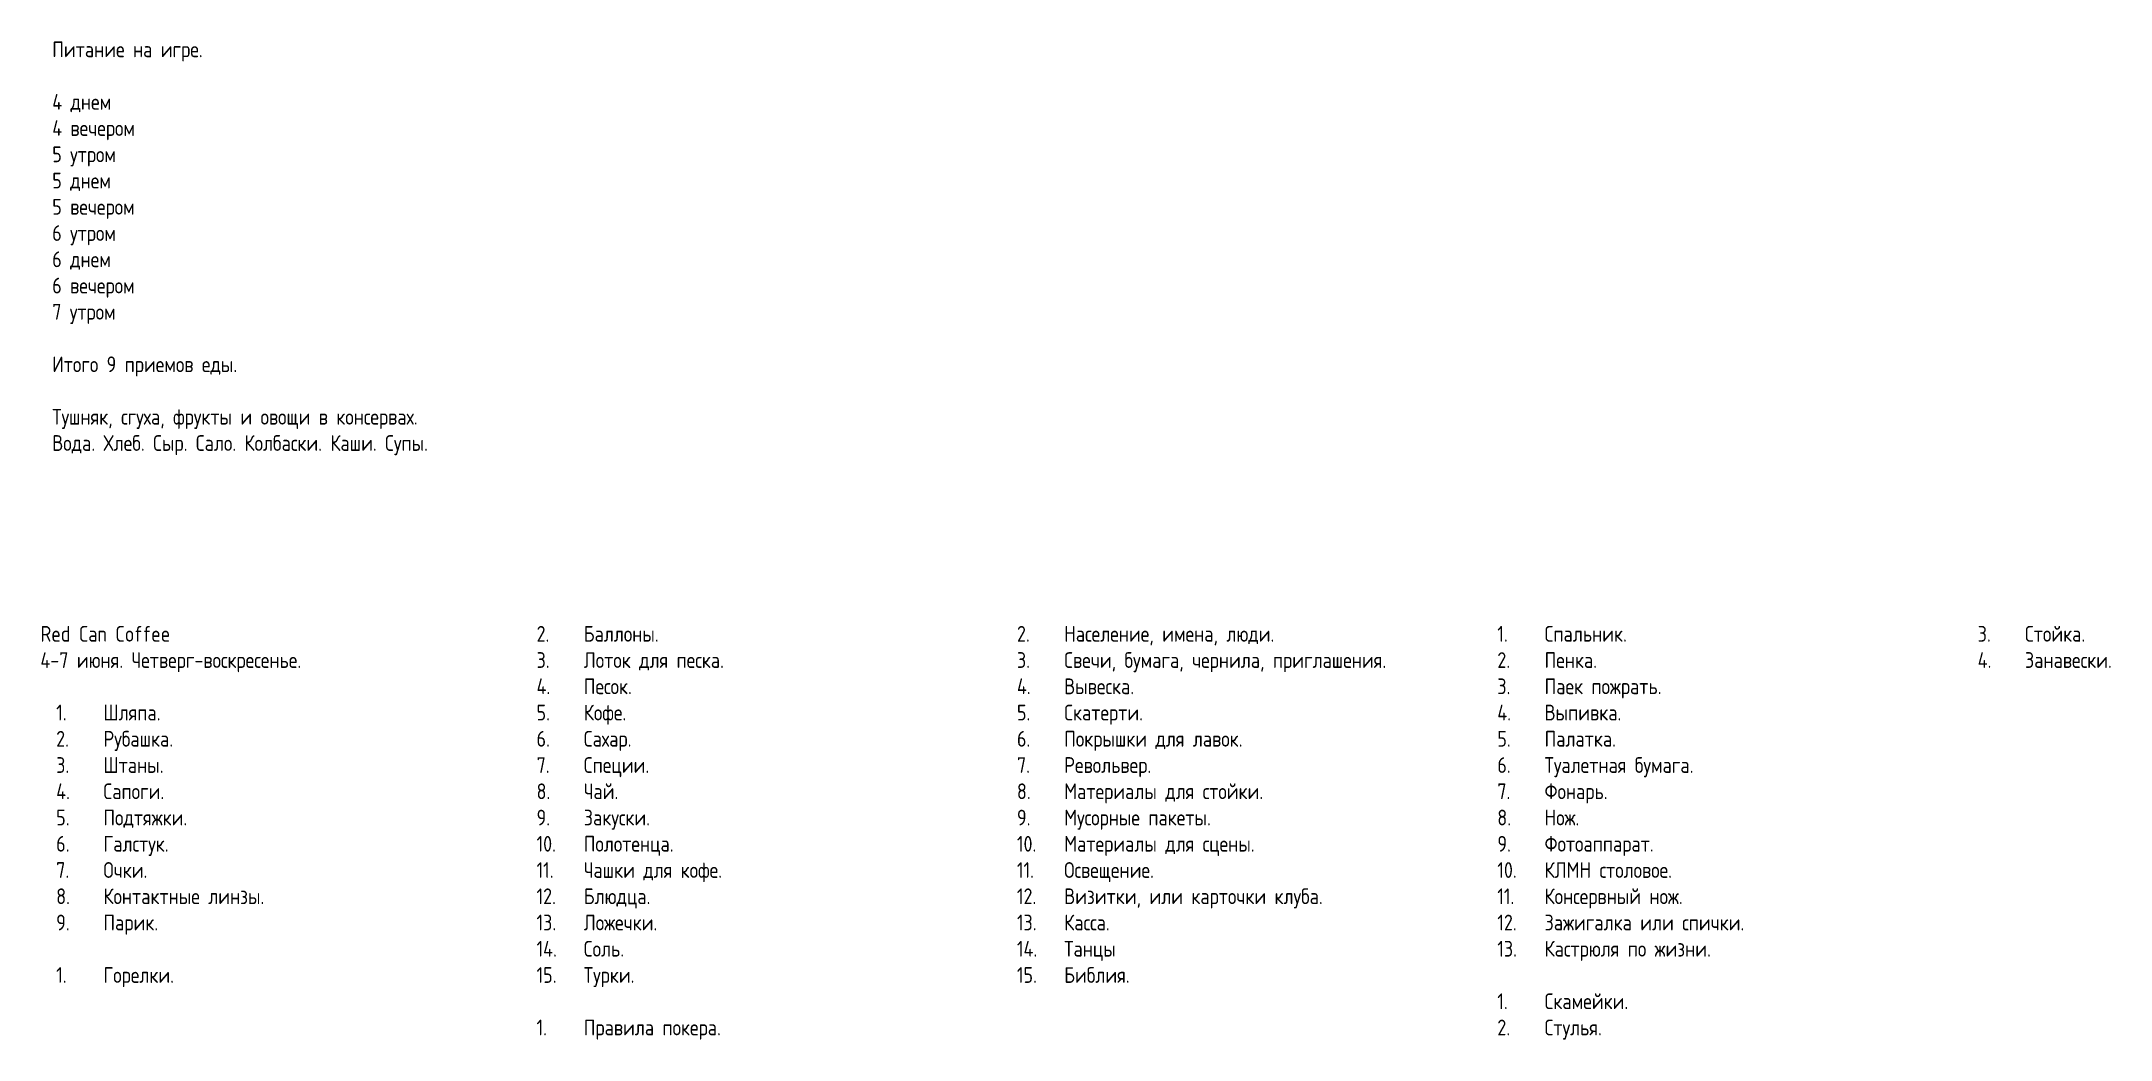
# Model space of a CAD drawing. Header units: inches. Extents: x -109 to 1896, y -491 to 645.
# Drawn here: x 146 to 671, y 391 to 645 of the extents above; entities that cross this region are included whole.
import ezdxf

# ---------------------------------------------------------------- set-up
doc = ezdxf.new("R2010")
doc.units = ezdxf.units.IN
doc.header["$MEASUREMENT"] = 0
doc.styles.add('texxt', font='romans.shx', dxfattribs={"width": 0.8})

msp = doc.modelspace()

# ---------------------------------------------------------------- texts
at = {"insert": (148.56, 644.71), "char_height": 4, "attachment_point": 1, "style": 'texxt'}
msp.add_mtext_dynamic_manual_height_columns('{\\Fromans|c204;Питание на игре.}\\P\\P{\\Fromans|c204;4 днем\\P4 вечером\\P5 утром\\P5 днем\\P5 вечером\\P6 утром\\P6 днем\\P6 вечером\\P7 утром\\P\\PИтого 9 приемов еды.\\P\\PТушняк, сгуха, фрукты и овощи в консервах.\\PВода. Хлеб. Сыр. Сало. Колбаски. Каши. Супы.}', width=242.2389, gutter_width=20, heights=[0], dxfattribs=at)
note = msp.add_mtext_dynamic_manual_height_columns('Red Can Coffee\\P4-7 {\\Fromans|c204;июня.} {\\Fromans|c204;Четверг-воскресенье.}\\P\\P\\pi-12,l16,t16;{\\Fromans|c204;1.^IШляпа.\\P2.^IРубашка.\\P3.^IШтаны.\\P4.^IСапоги.\\P5.^IПодтяжки.\\P6.^IГалстук.\\P7.^IОчки.\\P8.^IКонтактные линзы.\\P9.^IПарик.\\P\\pi0,l0,tz;\\P}', width=122, gutter_width=0, heights=[89, 105, 98, 101.87, 67.11], dxfattribs=dict(insert=(145.56, 496.21), char_height=4, attachment_point=1, style='texxt'))
for column, words in zip(note.columns.linked_columns, ['\\pi-12,l16,t16;{\\Fromans|c204;1.^IГорелки.\\P2.^IБаллоны.\\P3.^IЛоток для песка.\\P4.^IПесок.\\P5.^IКофе.\\P6.^IСахар.\\P7.^IСпеции.\\P8.^IЧай.\\P9.^IЗакуски.\\P10.^IПолотенца.\\P11.^IЧашки для кофе.\\P12.^IБлюдца.\\P13.^IЛожечки.\\P14.^IСоль.\\P15.^IТурки.}\\P\\pi0,l0,tz;\\P', '\\pi-12,l16,t16;{\\Fromans|c204;1.^IПравила покера.\\P2.^IНаселение, имена, люди.}\\P{\\Fromans|c204;3.^IСвечи, бумага, чернила, приглашения.}\\P{\\Fromans|c204;4.^IВывеска.\\P5.^IСкатерти.\\P6.^IПокрышки для лавок.\\P7.^IРевольвер.\\P8.^IМатериалы для стойки.\\P9.^IМусорные пакеты.\\P10.^IМатериалы для сцены.\\P11.^IОсвещение.\\P12.^IВизитки, или карточки клуба.\\P13.^IКасса.}\\P{\\Fromans|c204;14.^IТанцы}\\P{\\Fromans|c204;15.^IБиблия.\\P}', '{\\Fromans|c204;\\P\\pi-12,l16,t16;1.^IСпальник.\\P2.^IПенка.\\P3.^IПаек пожрать.\\P4.^IВыпивка.\\P5.^IПалатка.\\P6.^IТуалетная бумага.\\P7.^IФонарь.\\P8.^IНож.\\P9.^IФотоаппарат.\\P10.^IКЛМН столовое.\\P11.^IКонсервный нож.\\P12.^IЗажигалка или спички.}\\P{\\Fromans|c204;13.^IКастрюля по жизни.}\\P\\pi0,l0,tz;\\P', '\\pi-12,l16,t16;{\\Fromans|c204;1.^IСкамейки.\\P2.^IСтулья.\\P3.^IСтойка.\\P4.^IЗанавески.}']):
    column.text = words

doc.saveas('drawing.dxf')
